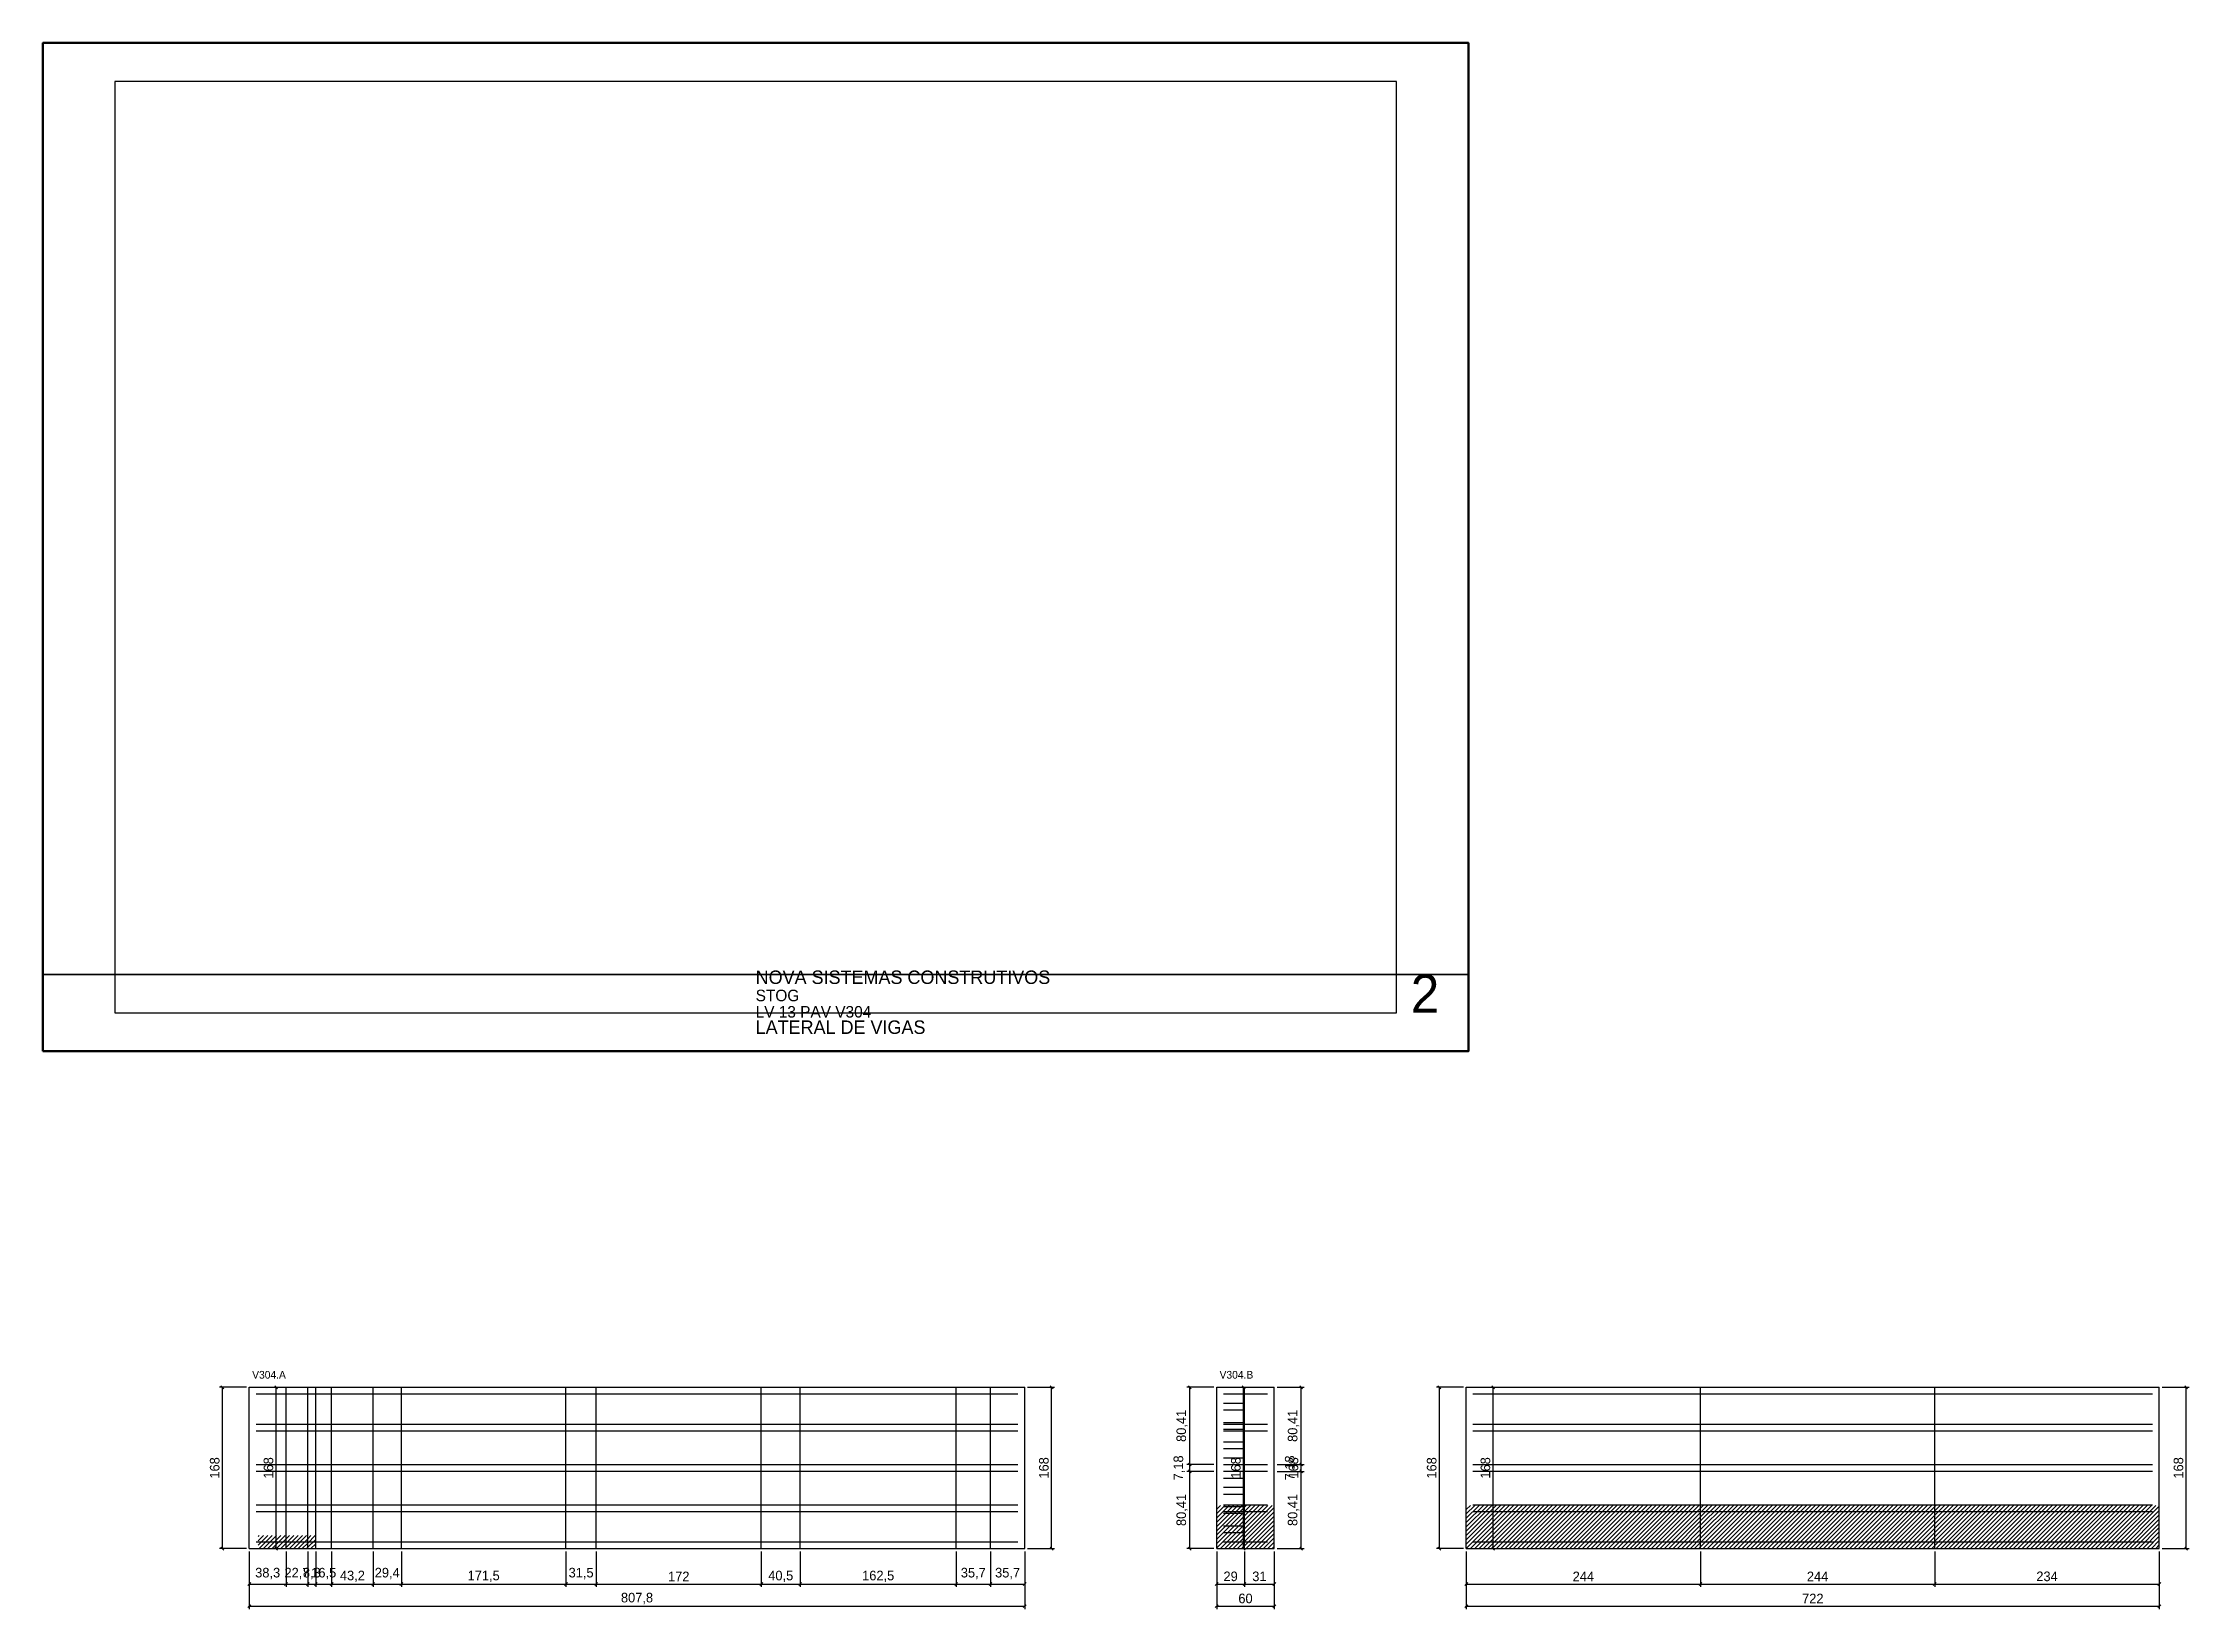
# Model space of a CAD drawing. Extents: x -9000 to 3821, y -381 to 1250.
# Drawn here: x 1585 to 3821, y -381 to 1250 of the extents above; entities that cross this region are included whole.
import ezdxf

# ---------------------------------------------------------------- set-up
doc = ezdxf.new("R2010")
doc.units = 0
for name, color, linetype in [('CARIMBO', 255, 'Continuous'), ('COTA', 241, 'Continuous'), ('Folhas', 255, 'Continuous'), ('NOMENCLATURA', 7, 'Continuous'), ('Painéis', 200, 'Continuous'), ('Reaproveitamento', 251, 'Continuous'), ('SARR_2.2x7', 40, 'Continuous')]:
    doc.layers.add(name, color=color, linetype=linetype)
doc.dimstyles.new('PAINEL', dxfattribs={"dimtxt": 10, "dimasz": 3, "dimexe": 3, "dimexo": 3, "dimgap": 3, "dimtad": 1, "dimblk": 'OBLIQUE', "dimblk1": 'OBLIQUE', "dimcen": 2.5, "dimclrd": 4, "dimclre": 4, "dimclrt": 240, "dimazin": 3, "dimtfac": 1, "dimtmove": 0, "dimatfit": 3})

msp = doc.modelspace()

# ---------------------------------------------------------------- texts
at = {"layer": 'CARIMBO'}
for s, height, p in [('NOVA SISTEMAS CONSTRUTIVOS', 14, (2327.5, 270)), ('2', 40, (3010, 240)), ('STOG', 12, (2327.5, 252)), ('LV 13 PAV V304', 12, (2327.5, 235)), ('LATERAL DE VIGAS', 14, (2327.5, 218))]:
    msp.add_text(s, height=height, dxfattribs=at).set_placement(p)
at = {"layer": 'NOMENCLATURA'}
for s, p in [('V304.A', (1803, -141)), ('V304.B', (2810.8, -141))]:
    msp.add_text(s, height=8, dxfattribs=at).set_placement(p)

# ---------------------------------------------------------------- blocks, each defined once
blk = doc.blocks.new('_OBLIQUE')
at = {"color": 0, "linetype": 'BYBLOCK'}
blk.add_line((-0.5, -0.5), (0.5, 0.5), dxfattribs=at)

# ---------------------------------------------------------------- dimensions: what is measured, and where the dimension line sits
at = {"layer": 'COTA'}
for base, p1, p2 in [((1772, -318), (1800, -318), (1800, -150)), ((1828, -318), (1800, -318), (1800, -150)), ((2635.8, -318), (2607.8, -318), (2607.8, -150)), ((2635.8, -318), (2607.8, -318), (2607.8, -150)), ((2779.8, -230.41), (2807.8, -230.41), (2807.8, -150)), ((2835.8, -318), (2807.8, -318), (2807.8, -150)), ((2895.8, -318), (2867.8, -318), (2867.8, -150)), ((2895.8, -230.41), (2867.8, -230.41), (2867.8, -150)), ((3039.8, -318), (3067.8, -318), (3067.8, -150)), ((3095.8, -318), (3067.8, -318), (3067.8, -150)), ((3817.8, -318), (3789.8, -318), (3789.8, -150)), ((3817.8, -318), (3789.8, -318), (3789.8, -150)), ((2779.8, -237.59), (2807.8, -237.59), (2807.8, -230.41)), ((2895.8, -237.59), (2867.8, -237.59), (2867.8, -230.41)), ((2779.8, -318), (2807.8, -318), (2807.8, -237.59)), ((2895.8, -318), (2867.8, -318), (2867.8, -237.59))]:
    msp.add_linear_dim(base=base, p1=p1, p2=p2, angle=90, dimstyle='PAINEL', dxfattribs=at).render()
for base, p1, p2 in [((1800, -355), (1800, -318), (1838.3, -318)), ((1800, -378), (1800, -318), (2607.8, -318)), ((1838.3, -355), (1838.3, -318), (1861, -318)), ((1861, -355), (1861, -318), (1869.3, -318)), ((1869.3, -355), (1869.3, -318), (1885.8, -318)), ((1885.8, -355), (1885.8, -318), (1929, -318)), ((1929, -355), (1929, -318), (1958.4, -318)), ((1958.4, -355), (1958.4, -318), (2129.9, -318)), ((2129.9, -355), (2129.9, -318), (2161.4, -318)), ((2161.4, -355), (2161.4, -318), (2333.4, -318)), ((2333.4, -355), (2333.4, -318), (2373.9, -318)), ((2373.9, -355), (2373.9, -318), (2536.4, -318)), ((2536.4, -355), (2536.4, -318), (2572.1, -318)), ((2572.1, -355), (2572.1, -318), (2607.8, -318)), ((2807.8, -355), (2807.8, -318), (2836.8, -318)), ((2807.8, -378), (2807.8, -318), (2867.8, -318)), ((2836.8, -355), (2836.8, -318), (2867.8, -318)), ((3067.8, -355), (3067.8, -318), (3311.8, -318)), ((3067.8, -378), (3067.8, -318), (3789.8, -318)), ((3311.8, -355), (3311.8, -318), (3555.8, -318)), ((3555.8, -355), (3555.8, -318), (3789.8, -318))]:
    msp.add_linear_dim(base=base, p1=p1, p2=p2, dimstyle='PAINEL', dxfattribs=at).render()

# ---------------------------------------------------------------- hatches: boundary and pattern name
at = {"layer": 'Reaproveitamento'}
h = msp.add_hatch(dxfattribs=at)
h.set_pattern_fill('ANSI31')
h.paths.add_polyline_path([(2807.8, -318), (2836.8, -318), (2836.8, -273), (2807.8, -273)])
h = msp.add_hatch(dxfattribs=at)
h.set_pattern_fill('ANSI31')
h.paths.add_polyline_path([(2836.8, -318), (2867.8, -318), (2867.8, -273), (2836.8, -273)])
h = msp.add_hatch(dxfattribs=at)
h.set_pattern_fill('ANSI31')
h.paths.add_polyline_path([(3067.8, -317.8), (3311.8, -317.8), (3311.8, -273), (3067.8, -273)])
h = msp.add_hatch(dxfattribs=at)
h.set_pattern_fill('ANSI31')
h.paths.add_polyline_path([(3311.8, -317.8), (3555.8, -317.8), (3555.8, -273), (3311.8, -273)])
h = msp.add_hatch(dxfattribs=at)
h.set_pattern_fill('ANSI31')
h.paths.add_polyline_path([(3555.8, -317.8), (3789.8, -317.8), (3789.8, -273), (3555.8, -273)])
h = msp.add_hatch(dxfattribs=at)
h.set_pattern_fill('ANSI31')
h.paths.add_polyline_path([(1809.3, -318), (1838.3, -318), (1838.3, -304.5), (1809.3, -304.5)])
h = msp.add_hatch(dxfattribs=at)
h.set_pattern_fill('ANSI31')
h.paths.add_polyline_path([(1838.3, -318), (1861, -318), (1861, -304.5), (1838.3, -304.5)])
h = msp.add_hatch(dxfattribs=at)
h.set_pattern_fill('ANSI31')
h.paths.add_polyline_path([(1861, -318), (1869.3, -318), (1869.3, -304.5), (1861, -304.5)])

# ---------------------------------------------------------------- linework, layer by layer
at = {"layer": 'CARIMBO', "lineweight": 35}
msp.add_line((1585, 280), (3070, 280), dxfattribs=at)
at = {"layer": 'Folhas', "lineweight": 50}
msp.add_lwpolyline([(1585, 200), (3070, 200), (3070, 1250), (1585, 1250)], close=True, dxfattribs=at)
at = {"layer": 'Folhas', "lineweight": 25}
msp.add_lwpolyline([(1660, 240), (2995, 240), (2995, 1210), (1660, 1210)], close=True, dxfattribs=at)
at = {"layer": 'Painéis'}
for p, q in [((1800, -150), (1838.3, -150)), ((1800, -318), (1800, -150)), ((1838.3, -318), (1838.3, -150)), ((1838.3, -318), (1838.3, -150)), ((1838.3, -150), (1861, -150)), ((1838.3, -318), (1838.3, -150)), ((1861, -318), (1861, -150)), ((1861, -318), (1861, -150)), ((1861, -150), (1869.3, -150)), ((1861, -318), (1861, -150)), ((1869.3, -318), (1869.3, -150)), ((1869.3, -318), (1869.3, -150)), ((1869.3, -150), (1885.8, -150)), ((1869.3, -318), (1869.3, -150)), ((1885.8, -318), (1885.8, -150)), ((1885.8, -318), (1885.8, -150)), ((1885.8, -150), (1929, -150)), ((1885.8, -318), (1885.8, -150)), ((1929, -318), (1929, -150)), ((1929, -318), (1929, -150)), ((1929, -150), (1958.4, -150)), ((1929, -318), (1929, -150)), ((1958.4, -318), (1958.4, -150)), ((1958.4, -318), (1958.4, -150)), ((1958.4, -150), (2129.9, -150)), ((1958.4, -318), (1958.4, -150)), ((2129.9, -318), (2129.9, -150)), ((2129.9, -318), (2129.9, -150)), ((2129.9, -150), (2161.4, -150)), ((2129.9, -318), (2129.9, -150)), ((2161.4, -318), (2161.4, -150)), ((2161.4, -318), (2161.4, -150)), ((2161.4, -150), (2333.4, -150)), ((2161.4, -318), (2161.4, -150)), ((2333.4, -318), (2333.4, -150)), ((2333.4, -318), (2333.4, -150)), ((2333.4, -150), (2373.9, -150)), ((2333.4, -318), (2333.4, -150)), ((2373.9, -318), (2373.9, -150)), ((2373.9, -318), (2373.9, -150)), ((2373.9, -150), (2536.4, -150)), ((2373.9, -318), (2373.9, -150)), ((2536.4, -318), (2536.4, -150)), ((2536.4, -318), (2536.4, -150)), ((2536.4, -150), (2572.1, -150)), ((2536.4, -318), (2536.4, -150)), ((2572.1, -318), (2572.1, -150)), ((2572.1, -318), (2572.1, -150)), ((2572.1, -150), (2607.8, -150)), ((2572.1, -318), (2572.1, -150)), ((2607.8, -318), (2607.8, -150)), ((2807.8, -150), (2836.8, -150)), ((2807.8, -318), (2807.8, -150)), ((2836.8, -318), (2836.8, -150)), ((2836.8, -318), (2836.8, -150)), ((2836.8, -150), (2867.8, -150)), ((2836.8, -318), (2836.8, -150)), ((2867.8, -318), (2867.8, -150)), ((3067.8, -150), (3311.8, -150)), ((3067.8, -318), (3067.8, -150)), ((3311.8, -318), (3311.8, -150)), ((3311.8, -318), (3311.8, -150)), ((3311.8, -150), (3555.8, -150)), ((3311.8, -318), (3311.8, -150)), ((3555.8, -318), (3555.8, -150)), ((3555.8, -318), (3555.8, -150)), ((3555.8, -150), (3789.8, -150)), ((3555.8, -318), (3555.8, -150)), ((3789.8, -318), (3789.8, -150)), ((1800, -318), (1838.3, -318)), ((1838.3, -318), (1861, -318)), ((1861, -318), (1869.3, -318)), ((1869.3, -318), (1885.8, -318)), ((1885.8, -318), (1929, -318)), ((1929, -318), (1958.4, -318)), ((1958.4, -318), (2129.9, -318)), ((2129.9, -318), (2161.4, -318)), ((2161.4, -318), (2333.4, -318)), ((2333.4, -318), (2373.9, -318)), ((2373.9, -318), (2536.4, -318)), ((2536.4, -318), (2572.1, -318)), ((2572.1, -318), (2607.8, -318)), ((2807.8, -318), (2836.8, -318)), ((2836.8, -318), (2867.8, -318)), ((3067.8, -318), (3311.8, -318)), ((3311.8, -318), (3555.8, -318)), ((3555.8, -318), (3789.8, -318))]:
    msp.add_line(p, q, dxfattribs=at)
at = {"layer": 'SARR_2.2x7'}
for points in [[(1807, -157), (1838.3, -157)], [(1807, -157), (1838.3, -157)], [(1838.3, -157), (1861, -157)], [(1838.3, -157), (1861, -157)], [(1861, -157), (1869.3, -157)], [(1861, -157), (1869.3, -157)], [(1869.3, -157), (1885.8, -157)], [(1869.3, -157), (1885.8, -157)], [(1885.8, -157), (1929, -157)], [(1885.8, -157), (1929, -157)], [(1929, -157), (1958.4, -157)], [(1929, -157), (1958.4, -157)], [(1958.4, -157), (2129.9, -157)], [(1958.4, -157), (2129.9, -157)], [(2129.9, -157), (2161.4, -157)], [(2129.9, -157), (2161.4, -157)], [(2161.4, -157), (2333.4, -157)], [(2161.4, -157), (2333.4, -157)], [(2333.4, -157), (2373.9, -157)], [(2333.4, -157), (2373.9, -157)], [(2373.9, -157), (2536.4, -157)], [(2373.9, -157), (2536.4, -157)], [(2536.4, -157), (2572.1, -157)], [(2536.4, -157), (2572.1, -157)], [(2572.1, -157), (2600.8, -157)], [(2572.1, -157), (2600.8, -157)], [(2814.8, -157), (2836.8, -157)], [(2814.8, -157), (2836.8, -157)], [(2814.8, -166.603), (2836.8, -166.603)], [(2814.8, -173.603), (2836.8, -173.603)], [(2836.8, -157), (2860.8, -157)], [(2836.8, -157), (2860.8, -157)], [(3074.8, -157), (3311.8, -157)], [(3074.8, -157), (3311.8, -157)], [(3311.8, -157), (3555.8, -157)], [(3311.8, -157), (3555.8, -157)], [(3555.8, -157), (3782.8, -157)], [(3555.8, -157), (3782.8, -157)], [(1807, -188.5), (1838.3, -188.5)], [(1807, -188.5), (1838.3, -188.5)], [(1807, -195.5), (1838.3, -195.5)], [(1807, -195.5), (1838.3, -195.5)], [(1838.3, -188.5), (1861, -188.5)], [(1838.3, -188.5), (1861, -188.5)], [(1838.3, -195.5), (1861, -195.5)], [(1838.3, -195.5), (1861, -195.5)], [(1861, -188.5), (1869.3, -188.5)], [(1861, -188.5), (1869.3, -188.5)], [(1861, -195.5), (1869.3, -195.5)], [(1861, -195.5), (1869.3, -195.5)], [(1869.3, -188.5), (1885.8, -188.5)], [(1869.3, -188.5), (1885.8, -188.5)], [(1869.3, -195.5), (1885.8, -195.5)], [(1869.3, -195.5), (1885.8, -195.5)], [(1885.8, -188.5), (1929, -188.5)], [(1885.8, -188.5), (1929, -188.5)], [(1885.8, -195.5), (1929, -195.5)], [(1885.8, -195.5), (1929, -195.5)], [(1929, -188.5), (1958.4, -188.5)], [(1929, -188.5), (1958.4, -188.5)], [(1929, -195.5), (1958.4, -195.5)], [(1929, -195.5), (1958.4, -195.5)], [(1958.4, -188.5), (2129.9, -188.5)], [(1958.4, -188.5), (2129.9, -188.5)], [(1958.4, -195.5), (2129.9, -195.5)], [(1958.4, -195.5), (2129.9, -195.5)], [(2129.9, -188.5), (2161.4, -188.5)], [(2129.9, -188.5), (2161.4, -188.5)], [(2129.9, -195.5), (2161.4, -195.5)], [(2129.9, -195.5), (2161.4, -195.5)], [(2161.4, -188.5), (2333.4, -188.5)], [(2161.4, -188.5), (2333.4, -188.5)], [(2161.4, -195.5), (2333.4, -195.5)], [(2161.4, -195.5), (2333.4, -195.5)], [(2333.4, -188.5), (2373.9, -188.5)], [(2333.4, -188.5), (2373.9, -188.5)], [(2333.4, -195.5), (2373.9, -195.5)], [(2333.4, -195.5), (2373.9, -195.5)], [(2373.9, -188.5), (2536.4, -188.5)], [(2373.9, -188.5), (2536.4, -188.5)], [(2373.9, -195.5), (2536.4, -195.5)], [(2373.9, -195.5), (2536.4, -195.5)], [(2536.4, -188.5), (2572.1, -188.5)], [(2536.4, -188.5), (2572.1, -188.5)], [(2536.4, -195.5), (2572.1, -195.5)], [(2536.4, -195.5), (2572.1, -195.5)], [(2572.1, -188.5), (2600.8, -188.5)], [(2572.1, -188.5), (2600.8, -188.5)], [(2572.1, -195.5), (2600.8, -195.5)], [(2572.1, -195.5), (2600.8, -195.5)], [(2814.8, -186.705), (2836.8, -186.705)], [(2814.8, -188.5), (2836.8, -188.5)], [(2814.8, -193.705), (2836.8, -193.705)], [(2814.8, -195.5), (2836.8, -195.5)], [(2836.8, -188.5), (2860.8, -188.5)], [(2836.8, -188.5), (2860.8, -188.5)], [(2836.8, -195.5), (2860.8, -195.5)], [(2836.8, -195.5), (2860.8, -195.5)], [(3074.8, -188.5), (3311.8, -188.5)], [(3074.8, -188.5), (3311.8, -188.5)], [(3074.8, -195.5), (3311.8, -195.5)], [(3074.8, -195.5), (3311.8, -195.5)], [(3311.8, -188.5), (3555.8, -188.5)], [(3311.8, -188.5), (3555.8, -188.5)], [(3311.8, -195.5), (3555.8, -195.5)], [(3311.8, -195.5), (3555.8, -195.5)], [(3555.8, -188.5), (3782.8, -188.5)], [(3555.8, -188.5), (3782.8, -188.5)], [(3555.8, -195.5), (3782.8, -195.5)], [(3555.8, -195.5), (3782.8, -195.5)], [(2814.8, -206.808), (2836.8, -206.808)], [(2814.8, -213.808), (2836.8, -213.808)], [(2814.8, -223.41), (2836.8, -223.41)], [(1807, -230.5), (1838.3, -230.5)], [(1807, -230.5), (1838.3, -230.5)], [(1807, -237.5), (1838.3, -237.5)], [(1807, -237.5), (1838.3, -237.5)], [(1838.3, -230.5), (1861, -230.5)], [(1838.3, -230.5), (1861, -230.5)], [(1838.3, -237.5), (1861, -237.5)], [(1838.3, -237.5), (1861, -237.5)], [(1861, -230.5), (1869.3, -230.5)], [(1861, -230.5), (1869.3, -230.5)], [(1861, -237.5), (1869.3, -237.5)], [(1861, -237.5), (1869.3, -237.5)], [(1869.3, -230.5), (1885.8, -230.5)], [(1869.3, -230.5), (1885.8, -230.5)], [(1869.3, -237.5), (1885.8, -237.5)], [(1869.3, -237.5), (1885.8, -237.5)], [(1885.8, -230.5), (1929, -230.5)], [(1885.8, -230.5), (1929, -230.5)], [(1885.8, -237.5), (1929, -237.5)], [(1885.8, -237.5), (1929, -237.5)], [(1929, -230.5), (1958.4, -230.5)], [(1929, -230.5), (1958.4, -230.5)], [(1929, -237.5), (1958.4, -237.5)], [(1929, -237.5), (1958.4, -237.5)], [(1958.4, -230.5), (2129.9, -230.5)], [(1958.4, -230.5), (2129.9, -230.5)], [(1958.4, -237.5), (2129.9, -237.5)], [(1958.4, -237.5), (2129.9, -237.5)], [(2129.9, -230.5), (2161.4, -230.5)], [(2129.9, -230.5), (2161.4, -230.5)], [(2129.9, -237.5), (2161.4, -237.5)], [(2129.9, -237.5), (2161.4, -237.5)], [(2161.4, -230.5), (2333.4, -230.5)], [(2161.4, -230.5), (2333.4, -230.5)], [(2161.4, -237.5), (2333.4, -237.5)], [(2161.4, -237.5), (2333.4, -237.5)], [(2333.4, -230.5), (2373.9, -230.5)], [(2333.4, -230.5), (2373.9, -230.5)], [(2333.4, -237.5), (2373.9, -237.5)], [(2333.4, -237.5), (2373.9, -237.5)], [(2373.9, -230.5), (2536.4, -230.5)], [(2373.9, -230.5), (2536.4, -230.5)], [(2373.9, -237.5), (2536.4, -237.5)], [(2373.9, -237.5), (2536.4, -237.5)], [(2536.4, -230.5), (2572.1, -230.5)], [(2536.4, -230.5), (2572.1, -230.5)], [(2536.4, -237.5), (2572.1, -237.5)], [(2536.4, -237.5), (2572.1, -237.5)], [(2572.1, -230.5), (2600.8, -230.5)], [(2572.1, -230.5), (2600.8, -230.5)], [(2572.1, -237.5), (2600.8, -237.5)], [(2572.1, -237.5), (2600.8, -237.5)], [(2814.8, -230.5), (2836.8, -230.5)], [(2814.8, -237.5), (2836.8, -237.5)], [(2814.8, -244.59), (2836.8, -244.59)], [(2836.8, -230.5), (2860.8, -230.5)], [(2836.8, -230.5), (2860.8, -230.5)], [(2836.8, -237.5), (2860.8, -237.5)], [(2836.8, -237.5), (2860.8, -237.5)], [(3074.8, -230.5), (3311.8, -230.5)], [(3074.8, -230.5), (3311.8, -230.5)], [(3074.8, -237.5), (3311.8, -237.5)], [(3074.8, -237.5), (3311.8, -237.5)], [(3311.8, -230.5), (3555.8, -230.5)], [(3311.8, -230.5), (3555.8, -230.5)], [(3311.8, -237.5), (3555.8, -237.5)], [(3311.8, -237.5), (3555.8, -237.5)], [(3555.8, -230.5), (3782.8, -230.5)], [(3555.8, -230.5), (3782.8, -230.5)], [(3555.8, -237.5), (3782.8, -237.5)], [(3555.8, -237.5), (3782.8, -237.5)], [(2814.8, -254.192), (2836.8, -254.192)], [(2814.8, -261.192), (2836.8, -261.192)], [(1807, -272.5), (1838.3, -272.5)], [(1807, -272.5), (1838.3, -272.5)], [(1807, -279.5), (1838.3, -279.5)], [(1807, -279.5), (1838.3, -279.5)], [(1838.3, -272.5), (1861, -272.5)], [(1838.3, -272.5), (1861, -272.5)], [(1838.3, -279.5), (1861, -279.5)], [(1838.3, -279.5), (1861, -279.5)], [(1861, -272.5), (1869.3, -272.5)], [(1861, -272.5), (1869.3, -272.5)], [(1861, -279.5), (1869.3, -279.5)], [(1861, -279.5), (1869.3, -279.5)], [(1869.3, -272.5), (1885.8, -272.5)], [(1869.3, -272.5), (1885.8, -272.5)], [(1869.3, -279.5), (1885.8, -279.5)], [(1869.3, -279.5), (1885.8, -279.5)], [(1885.8, -272.5), (1929, -272.5)], [(1885.8, -272.5), (1929, -272.5)], [(1885.8, -279.5), (1929, -279.5)], [(1885.8, -279.5), (1929, -279.5)], [(1929, -272.5), (1958.4, -272.5)], [(1929, -272.5), (1958.4, -272.5)], [(1929, -279.5), (1958.4, -279.5)], [(1929, -279.5), (1958.4, -279.5)], [(1958.4, -272.5), (2129.9, -272.5)], [(1958.4, -272.5), (2129.9, -272.5)], [(1958.4, -279.5), (2129.9, -279.5)], [(1958.4, -279.5), (2129.9, -279.5)], [(2129.9, -272.5), (2161.4, -272.5)], [(2129.9, -272.5), (2161.4, -272.5)], [(2129.9, -279.5), (2161.4, -279.5)], [(2129.9, -279.5), (2161.4, -279.5)], [(2161.4, -272.5), (2333.4, -272.5)], [(2161.4, -272.5), (2333.4, -272.5)], [(2161.4, -279.5), (2333.4, -279.5)], [(2161.4, -279.5), (2333.4, -279.5)], [(2333.4, -272.5), (2373.9, -272.5)], [(2333.4, -272.5), (2373.9, -272.5)], [(2333.4, -279.5), (2373.9, -279.5)], [(2333.4, -279.5), (2373.9, -279.5)], [(2373.9, -272.5), (2536.4, -272.5)], [(2373.9, -272.5), (2536.4, -272.5)], [(2373.9, -279.5), (2536.4, -279.5)], [(2373.9, -279.5), (2536.4, -279.5)], [(2536.4, -272.5), (2572.1, -272.5)], [(2536.4, -272.5), (2572.1, -272.5)], [(2536.4, -279.5), (2572.1, -279.5)], [(2536.4, -279.5), (2572.1, -279.5)], [(2572.1, -272.5), (2600.8, -272.5)], [(2572.1, -272.5), (2600.8, -272.5)], [(2572.1, -279.5), (2600.8, -279.5)], [(2572.1, -279.5), (2600.8, -279.5)], [(2814.8, -272.5), (2836.8, -272.5)], [(2814.8, -274.295), (2836.8, -274.295)], [(2814.8, -279.5), (2836.8, -279.5)], [(2814.8, -281.295), (2836.8, -281.295)], [(2836.8, -272.5), (2860.8, -272.5)], [(2836.8, -272.5), (2860.8, -272.5)], [(2836.8, -279.5), (2860.8, -279.5)], [(2836.8, -279.5), (2860.8, -279.5)], [(3074.8, -272.5), (3311.8, -272.5)], [(3074.8, -272.5), (3311.8, -272.5)], [(3074.8, -279.5), (3311.8, -279.5)], [(3074.8, -279.5), (3311.8, -279.5)], [(3311.8, -272.5), (3555.8, -272.5)], [(3311.8, -272.5), (3555.8, -272.5)], [(3311.8, -279.5), (3555.8, -279.5)], [(3311.8, -279.5), (3555.8, -279.5)], [(3555.8, -272.5), (3782.8, -272.5)], [(3555.8, -272.5), (3782.8, -272.5)], [(3555.8, -279.5), (3782.8, -279.5)], [(3555.8, -279.5), (3782.8, -279.5)], [(1807, -311), (1838.3, -311)], [(1807, -311), (1838.3, -311)], [(1838.3, -311), (1861, -311)], [(1838.3, -311), (1861, -311)], [(1861, -311), (1869.3, -311)], [(1861, -311), (1869.3, -311)], [(1869.3, -311), (1885.8, -311)], [(1869.3, -311), (1885.8, -311)], [(1885.8, -311), (1929, -311)], [(1885.8, -311), (1929, -311)], [(1929, -311), (1958.4, -311)], [(1929, -311), (1958.4, -311)], [(1958.4, -311), (2129.9, -311)], [(1958.4, -311), (2129.9, -311)], [(2129.9, -311), (2161.4, -311)], [(2129.9, -311), (2161.4, -311)], [(2161.4, -311), (2333.4, -311)], [(2161.4, -311), (2333.4, -311)], [(2333.4, -311), (2373.9, -311)], [(2333.4, -311), (2373.9, -311)], [(2373.9, -311), (2536.4, -311)], [(2373.9, -311), (2536.4, -311)], [(2536.4, -311), (2572.1, -311)], [(2536.4, -311), (2572.1, -311)], [(2572.1, -311), (2600.8, -311)], [(2572.1, -311), (2600.8, -311)], [(2814.8, -294.397), (2836.8, -294.397)], [(2814.8, -301.397), (2836.8, -301.397)], [(2814.8, -311), (2836.8, -311)], [(2814.8, -311), (2836.8, -311)], [(2836.8, -311), (2860.8, -311)], [(2836.8, -311), (2860.8, -311)], [(3074.8, -311), (3311.8, -311)], [(3074.8, -311), (3311.8, -311)], [(3311.8, -311), (3555.8, -311)], [(3311.8, -311), (3555.8, -311)], [(3555.8, -311), (3782.8, -311)], [(3555.8, -311), (3782.8, -311)]]:
    msp.add_lwpolyline(points, dxfattribs=at)

msp.set_redraw_order([(e.dxf.handle, doc.entitydb.next_handle()) for e in msp.query("TEXT MTEXT ATTDEF DIMENSION ARC_DIMENSION")])  # texts and dimensions are drawn at this point

doc.saveas('drawing.dxf')
